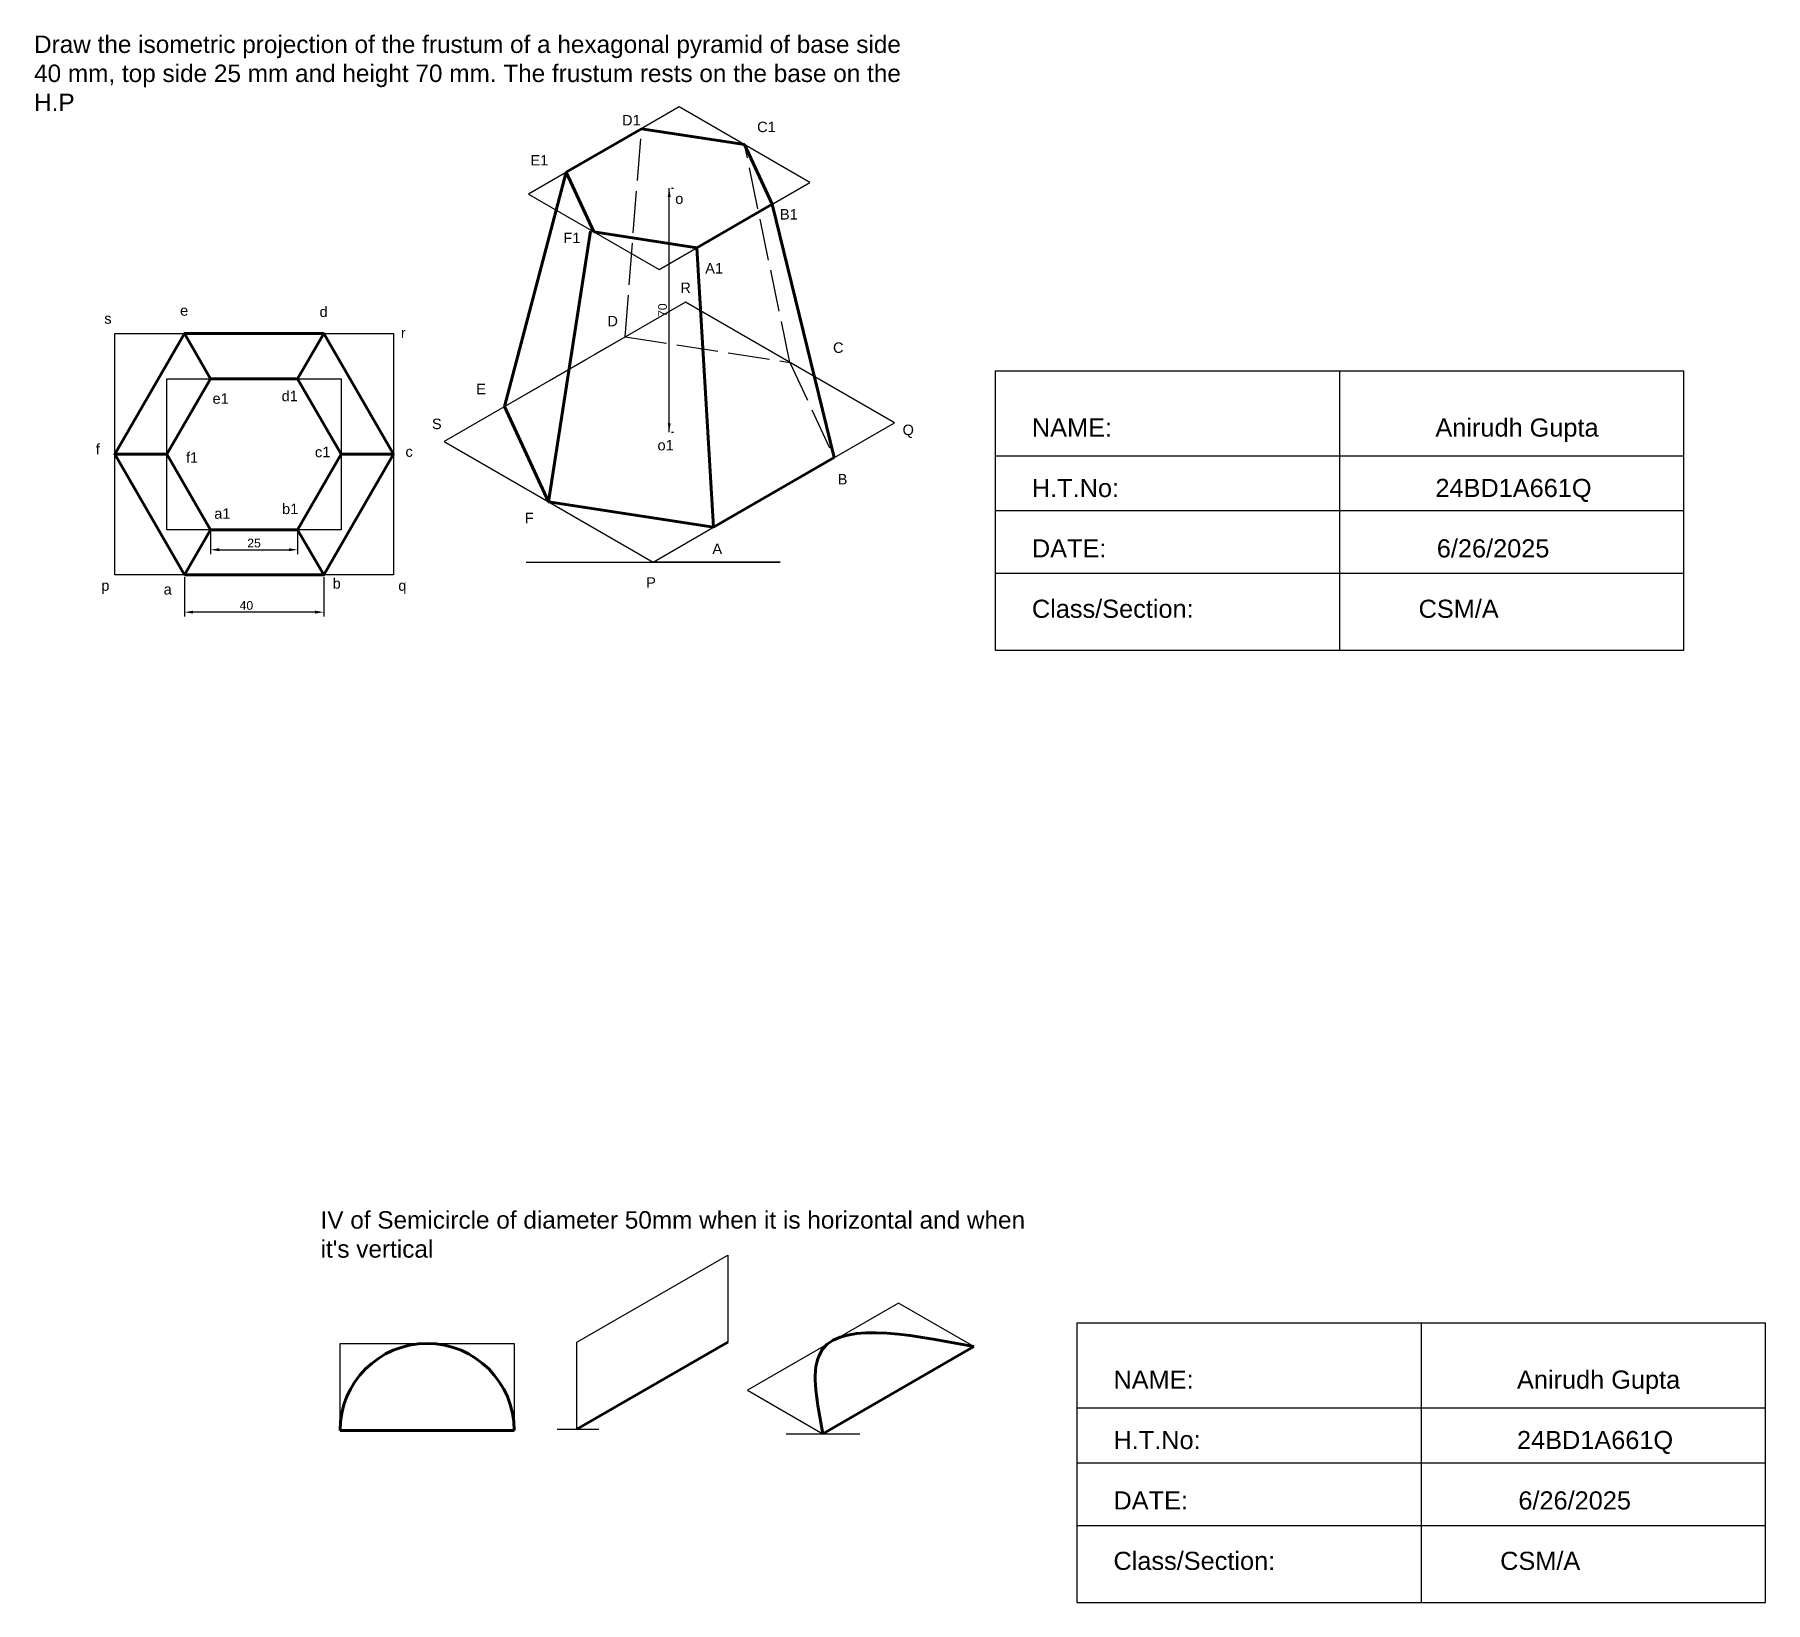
# Model space of a CAD drawing. Header units: millimetres. Extents: x 49 to 4311, y 158 to 1129.
# Drawn here: x 1257.3 to 1754.1, y 316.6 to 766.6 of the extents above; entities that cross this region are included whole.
import ezdxf

# ---------------------------------------------------------------- set-up
doc = ezdxf.new("R2010")
doc.units = ezdxf.units.MM
doc.header["$MEASUREMENT"] = 0
doc.header["$PDMODE"] = 34
doc.linetypes.add('ACAD_ISO02W100', pattern=[15, 12, -3])
doc.linetypes.add('CENTER2', pattern=[28.575, 19.05, -3.175, 3.175, -3.175])
doc.styles.get("Standard").update_dxf_attribs({"font": 'arial.ttf'})
doc.dimstyles.new('ISO-25', dxfattribs={"dimtxt": 2.5, "dimasz": 2.5, "dimexe": 1.25, "dimexo": 0.625, "dimtad": 1, "dimtxsty": 'Standard', "dimcen": 2.5, "dimadec": 0, "dimazin": 0, "dimtfac": 1, "dimtmove": 0, "dimatfit": 3, "dimfxl": 1, "dimarcsym": 0})

msp = doc.modelspace()

# ---------------------------------------------------------------- texts
for s, p in [('D1', (1425.892, 740.525)), ('C1', (1464.676, 738.587)), ('E1', (1399.593, 729.016)), ('o', (1441.163, 717.992)), ('B1', (1471.22, 713.51)), ('F1', (1409.046, 706.726)), ('A1', (1449.768, 698.003)), ('R', (1442.626, 692.423)), ('s', (1277.268, 683.599)), ('e', (1299.037, 685.895)), ('d', (1339.066, 685.533)), ('D', (1421.689, 682.861)), ('r', (1362.407, 679.489)), ('C', (1486.459, 675.237)), ('E', (1384.037, 663.378)), ('e1', (1308.349, 660.631)), ('d1', (1328.182, 661.356)), ('S', (1371.325, 653.362)), ('Q', (1506.428, 651.641)), ('f', (1274.849, 646.125)), ('f1', (1300.73, 643.707)), ('c1', (1337.736, 645.278)), ('c', (1363.737, 645.399)), ('o1', (1436.073, 647.243)), ('B', (1487.791, 637.48)), ('b1', (1328.303, 628.959)), ('a1', (1308.832, 627.629)), ('F', (1397.96, 626.347)), ('A', (1451.834, 617.513)), ('p', (1276.422, 606.958)), ('a', (1294.32, 605.87)), ('b', (1342.815, 607.562)), ('q', (1361.681, 606.958)), ('P', (1432.819, 607.834))]:
    msp.add_text(s, height=3).set_placement(p)
at = {"attachment_point": 1}
for s, width, gutter_width, insert, char_height in [('Draw the isometric projection of the frustum of a hexagonal pyramid of base side 40 mm, top side 25 mm and height 70 mm. The frustum rests on the base on the H.P', 250.39183, 15, (1257.115, 766.313), 5), ('NAME:                                              Anirudh Gupta\\P\\PH.T.No:                                             24BD1A661Q\\P\\PDATE:                                               6/26/2025\\P\\PClass/Section:                                CSM/A', 175.89946, 12.5, (1543.549, 656.406), 5.2), ("IV of Semicircle of diameter 50mm when it is horizontal and when it's vertical ", 206.35849, 15, (1339.353, 428.89), 5), ('NAME:                                              Anirudh Gupta\\P\\PH.T.No:                                             24BD1A661Q\\P\\PDATE:                                               6/26/2025\\P\\PClass/Section:                                CSM/A', 175.89946, 12.5, (1566.965, 383.154), 5.2)]:
    msp.add_mtext_dynamic_manual_height_columns(s, width=width, gutter_width=gutter_width, heights=[0], dxfattribs=dict(at, insert=insert, char_height=char_height))

# ---------------------------------------------------------------- blocks, each defined once
blk = doc.blocks.new('*D35')
at = {"color": 0, "lineweight": -2, "transparency": 16777216}
for p, q in [((1300.27, 610.86), (1300.27, 599.58)), ((1340.27, 610.86), (1340.27, 599.58)), ((1337.77, 600.83), (1302.77, 600.83))]:
    blk.add_line(p, q, dxfattribs=at)
at = {"color": 0, "transparency": 16777216}
for points in [[(1302.77, 601.24), (1302.77, 600.41), (1300.27, 600.83)], [(1337.77, 601.24), (1337.77, 600.41), (1340.27, 600.83)]]:
    blk.add_solid(points, dxfattribs=at)
at = {"layer": 'Defpoints', "color": 0, "transparency": 16777216}
for p in [(1300.27, 611.49), (1340.27, 611.49), (1300.27, 600.83)]:
    blk.add_point(p, dxfattribs=at)
at = {"color": 0, "transparency": 16777216, "insert": (1318.06, 602.73), "char_height": 2.5, "attachment_point": 5}
blk.add_mtext('40', dxfattribs=at)
blk = doc.blocks.new('*D36')
at = {"color": 0, "lineweight": -2, "transparency": 16777216}
for p, q in [((1307.77, 623.85), (1307.77, 617.49)), ((1332.77, 623.85), (1332.77, 617.49)), ((1310.27, 618.74), (1330.27, 618.74))]:
    blk.add_line(p, q, dxfattribs=at)
at = {"color": 0, "transparency": 16777216}
for points in [[(1310.27, 619.16), (1310.27, 618.32), (1307.77, 618.74)], [(1330.27, 619.16), (1330.27, 618.32), (1332.77, 618.74)]]:
    blk.add_solid(points, dxfattribs=at)
at = {"layer": 'Defpoints', "color": 0, "transparency": 16777216}
for p in [(1307.77, 624.48), (1332.77, 624.48), (1332.77, 618.74)]:
    blk.add_point(p, dxfattribs=at)
at = {"color": 0, "transparency": 16777216, "insert": (1320.27, 620.64), "char_height": 2.5, "attachment_point": 5}
blk.add_mtext('25', dxfattribs=at)
blk = doc.blocks.new('*D34')
at = {"color": 0, "lineweight": -2, "transparency": 16777216}
for p, q in [((1440.06, 722.5), (1440.69, 722.5)), ((1439.44, 655), (1439.44, 720)), ((1440.06, 652.5), (1440.69, 652.5))]:
    blk.add_line(p, q, dxfattribs=at)
at = {"color": 0, "transparency": 16777216}
for points in [[(1439.02, 720), (1439.85, 720), (1439.44, 722.5)], [(1439.02, 655), (1439.85, 655), (1439.44, 652.5)]]:
    blk.add_solid(points, dxfattribs=at)
at = {"layer": 'Defpoints', "color": 0, "transparency": 16777216}
for p in [(1439.44, 722.5), (1439.44, 722.5), (1439.44, 652.5)]:
    blk.add_point(p, dxfattribs=at)
at = {"color": 0, "transparency": 16777216, "insert": (1437.54, 687.5), "char_height": 2.5, "attachment_point": 5, "rotation": 90}
blk.add_mtext('70', dxfattribs=at)

# ---------------------------------------------------------------- dimensions: what is measured, and where the dimension line sits
dim = msp.add_linear_dim(base=(1439.437, 722.505), p1=(1439.437, 652.505), p2=(1439.437, 722.505), angle=90, dimstyle='ISO-25')
dim.commit()
dim.dimension.update_dxf_attribs({"geometry": '*D34', "text_midpoint": (1437.536, 687.505)})
dim = msp.add_linear_dim(base=(1332.767, 618.741), p1=(1307.767, 624.479), p2=(1332.767, 624.479), dimstyle='ISO-25')
dim.commit()
dim.dimension.update_dxf_attribs({"geometry": '*D36', "text_midpoint": (1320.267, 620.643)})
dim = msp.add_linear_dim(base=(1300.267, 600.827), p1=(1340.267, 611.488), p2=(1300.267, 611.488), dimstyle='ISO-25')
dim.commit()
dim.dimension.update_dxf_attribs({"geometry": '*D35', "text_midpoint": (1318.063, 600.827), "dimtype": 160})

# ---------------------------------------------------------------- linework, layer by layer
at = {"lineweight": 80}
for p, q in [((1431.513, 739.58), (1409.863, 727.08)), ((1461.088, 735.005), (1431.513, 739.58)), ((1469.012, 717.93), (1461.088, 735.005)), ((1392.118, 659.825), (1409.863, 727.08)), ((1409.863, 727.08), (1417.787, 710.005)), ((1447.362, 705.43), (1469.012, 717.93)), ((1486.757, 645.185), (1469.012, 717.93)), ((1404.796, 632.505), (1416.809, 710.156)), ((1417.787, 710.005), (1447.362, 705.43)), ((1452.116, 625.185), (1447.362, 705.43)), ((1404.796, 632.505), (1392.118, 659.825)), ((1486.757, 645.185), (1452.106, 625.202)), ((1452.106, 625.202), (1404.796, 632.505))]:
    msp.add_line(p, q, dxfattribs=at)
at = {"linetype": 'ACAD_ISO02W100'}
for p, q in [((1426.759, 679.825), (1431.513, 739.58)), ((1474.079, 672.505), (1461.088, 735.005)), ((1392.118, 659.825), (1426.759, 679.825)), ((1426.759, 679.825), (1474.079, 672.505)), ((1474.079, 672.505), (1486.757, 645.185))]:
    msp.add_line(p, q, dxfattribs=at)
at = {"linetype": 'CENTER2'}
msp.add_line((1439.437, 652.505), (1439.437, 722.505), dxfattribs=at)
for p, q in [((1447.362, 705.43), (1469.012, 717.93)), ((1444.079, 689.825), (1374.797, 649.825)), ((1504.078, 655.185), (1444.079, 689.825)), ((1280.267, 646.129), (1280.267, 680.77)), ((1280.267, 680.77), (1360.267, 680.77)), ((1360.267, 680.77), (1360.267, 611.488)), ((1295.267, 646.129), (1295.267, 667.78)), ((1295.267, 667.78), (1345.267, 667.78)), ((1345.267, 667.78), (1345.267, 624.479)), ((1533.02, 670.059), (1533.02, 589.871)), ((1533.02, 670.059), (1730.688, 670.059)), ((1631.854, 670.059), (1631.854, 589.871)), ((1730.688, 589.871), (1730.688, 670.059)), ((1469.437, 635.185), (1504.078, 655.185)), ((1280.267, 611.488), (1280.267, 646.129)), ((1295.267, 624.479), (1295.267, 646.129)), ((1374.797, 649.825), (1434.796, 615.185)), ((1533.02, 645.702), (1730.688, 645.702)), ((1434.796, 615.185), (1469.437, 635.185)), ((1533.02, 629.965), (1730.688, 629.965)), ((1345.267, 624.479), (1295.267, 624.479)), ((1434.796, 615.185), (1452.106, 625.202)), ((1360.267, 611.488), (1280.267, 611.488)), ((1300.267, 611.488), (1307.767, 611.488)), ((1398.345, 615.185), (1471.246, 615.185)), ((1471.246, 615.185), (1434.796, 615.185)), ((1533.02, 611.979), (1730.688, 611.979)), ((1533.02, 589.871), (1730.688, 589.871)), ((1412.957, 391.289), (1456.258, 416.289)), ((1456.258, 416.289), (1456.258, 391.289)), ((1505.229, 402.53), (1461.928, 377.53)), ((1526.88, 390.03), (1505.229, 402.53)), ((1556.436, 396.807), (1556.436, 316.619)), ((1556.436, 396.807), (1754.104, 396.807)), ((1655.27, 396.807), (1655.27, 316.619)), ((1754.104, 316.619), (1754.104, 396.807)), ((1344.944, 365.93), (1344.944, 390.93)), ((1344.944, 390.93), (1394.944, 390.93)), ((1394.944, 390.93), (1394.944, 365.93)), ((1412.957, 366.289), (1412.957, 391.289)), ((1461.928, 377.53), (1483.578, 365.03)), ((1556.436, 372.451), (1754.104, 372.451)), ((1407.232, 366.289), (1419.233, 366.289)), ((1472.984, 365.03), (1494.173, 365.03)), ((1556.436, 356.713), (1754.104, 356.713)), ((1556.436, 338.727), (1754.104, 338.727)), ((1556.436, 316.619), (1754.104, 316.619))]:
    msp.add_line(p, q)
at = {"lineweight": 70}
for p, q in [((1307.767, 667.78), (1300.267, 680.77)), ((1332.767, 667.78), (1340.267, 680.77)), ((1295.267, 646.129), (1280.267, 646.129)), ((1345.267, 646.129), (1360.267, 646.129)), ((1300.267, 611.488), (1307.767, 624.479)), ((1332.767, 624.479), (1340.267, 611.488)), ((1456.258, 391.289), (1412.957, 366.289)), ((1483.578, 365.03), (1526.88, 390.03)), ((1344.944, 365.93), (1394.944, 365.93))]:
    msp.add_line(p, q, dxfattribs=at)
msp.add_lwpolyline([(1479.838, 724.18), (1442.339, 745.83), (1399.037, 720.83), (1436.536, 699.18)], close=True)
for points in [[(1300.267, 611.488), (1340.267, 611.488), (1360.267, 646.129), (1340.267, 680.77), (1300.267, 680.77), (1280.267, 646.129)], [(1307.767, 624.479), (1332.767, 624.479), (1345.267, 646.129), (1332.767, 667.78), (1307.767, 667.78), (1295.267, 646.129)]]:
    msp.add_lwpolyline(points, close=True, dxfattribs=at)
msp.add_arc((1369.944, 365.93), 25, 0, 180, dxfattribs=at)
msp.add_spline([(1526.88, 390.03), (1482.445, 387.513), (1483.578, 365.03)], degree=3, dxfattribs=at)

msp.set_redraw_order([(e.dxf.handle, doc.entitydb.next_handle()) for e in msp.query("TEXT MTEXT ATTDEF DIMENSION ARC_DIMENSION")])  # texts and dimensions are drawn at this point

doc.saveas('drawing.dxf')
